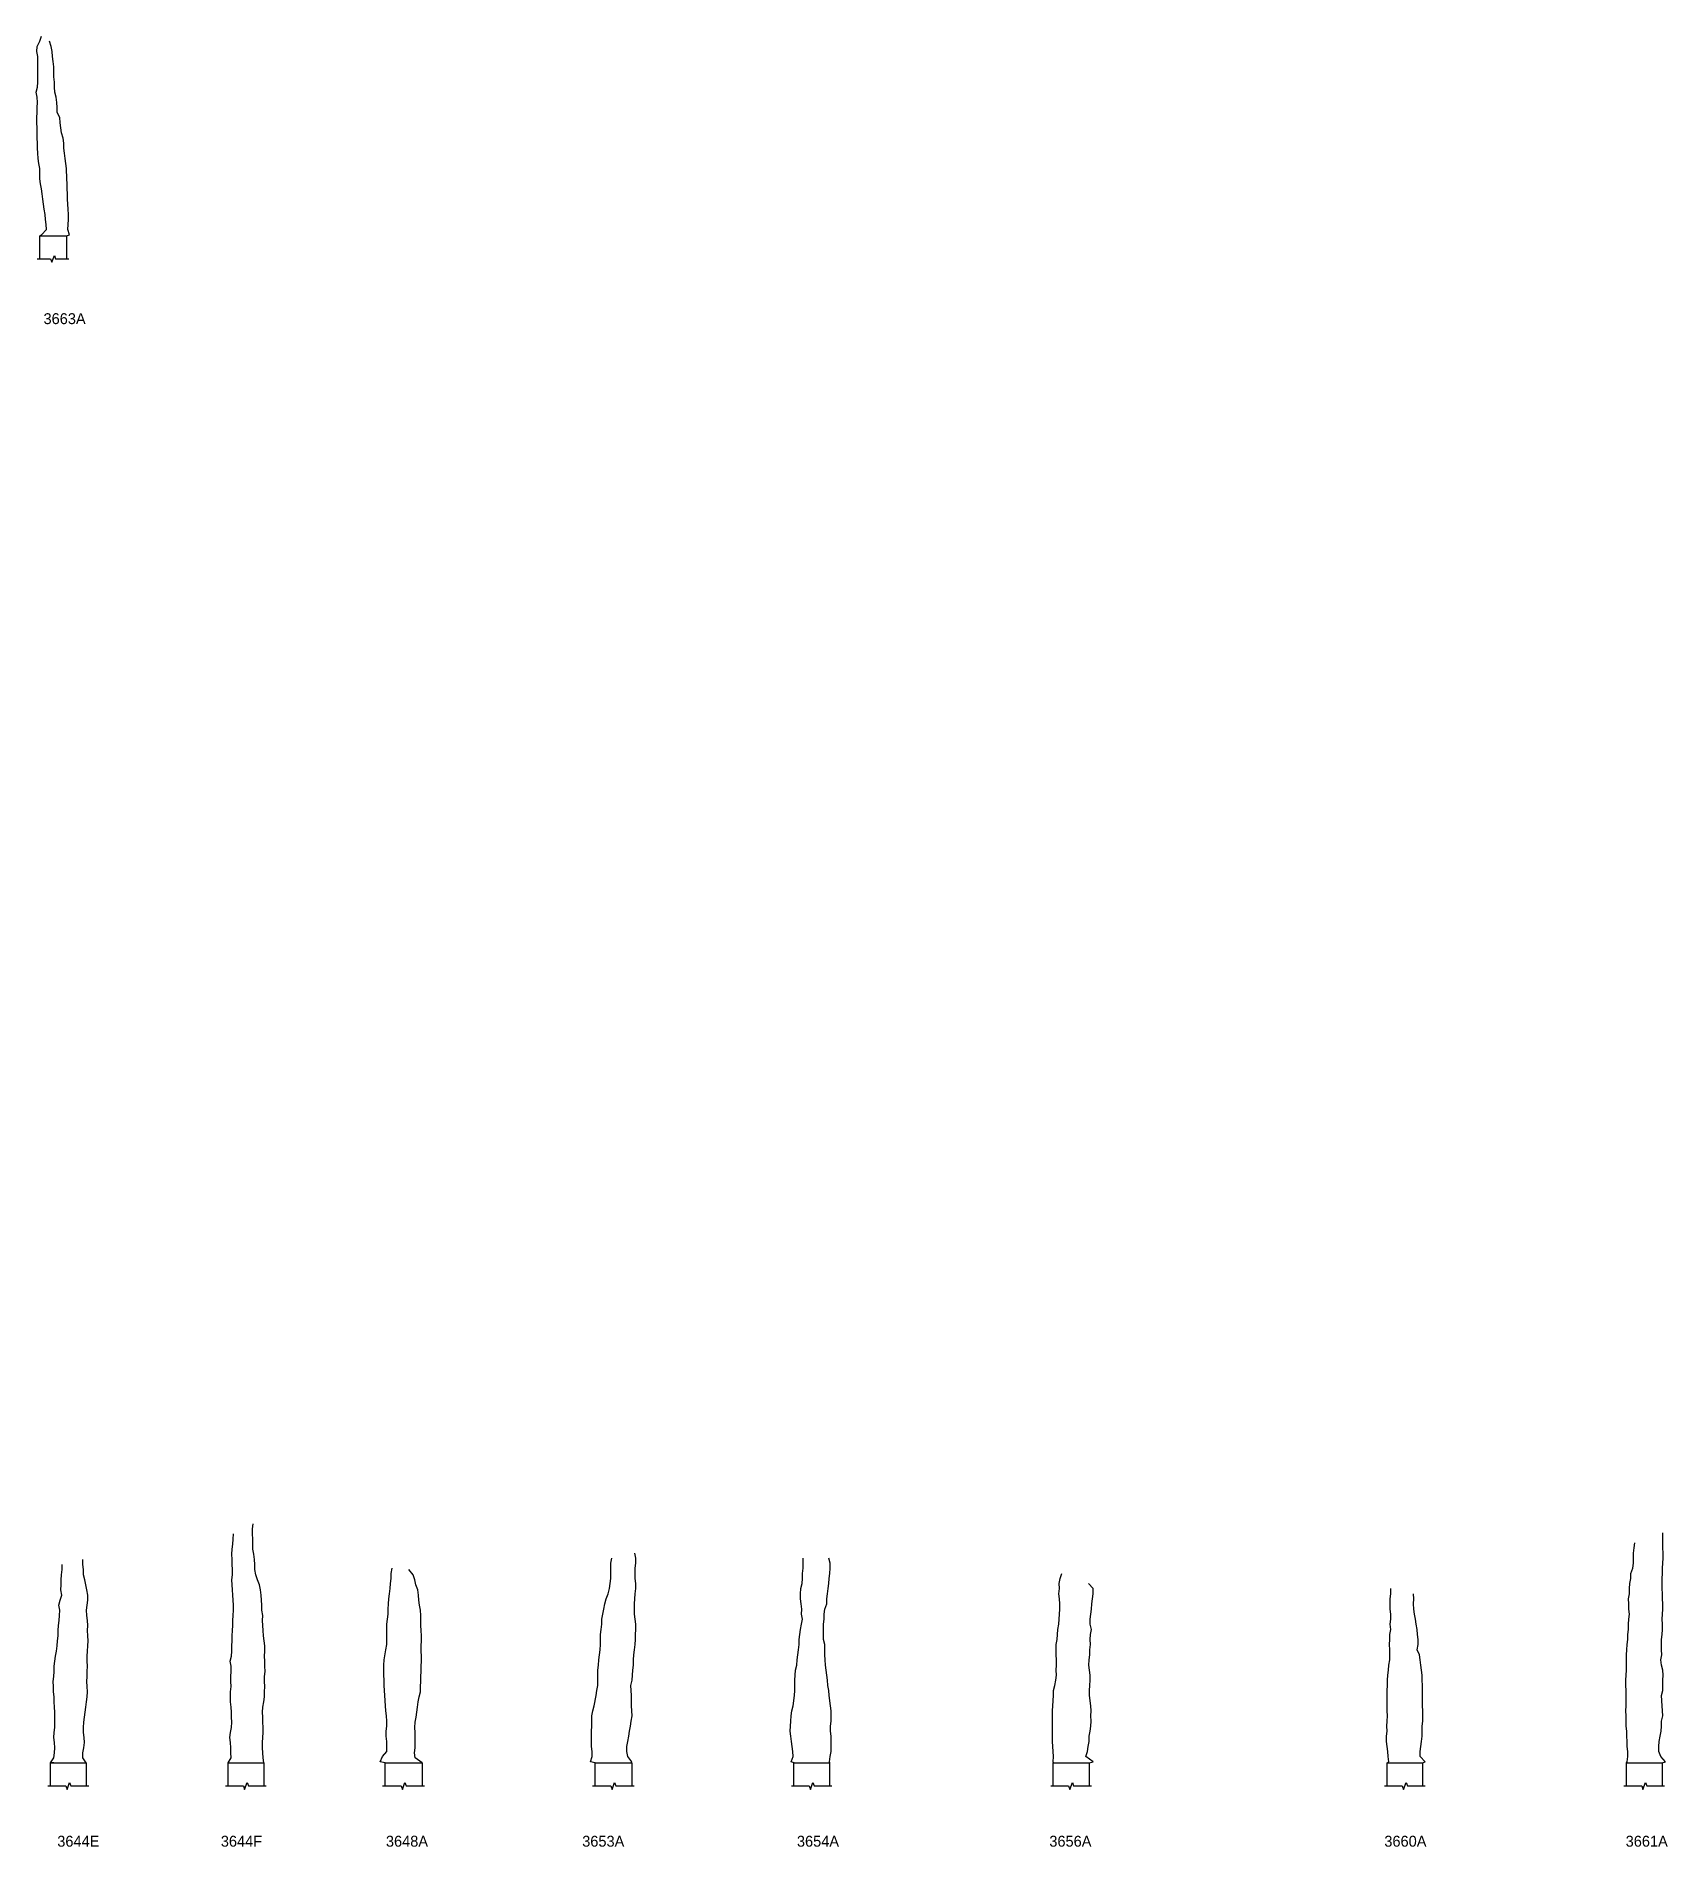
# Model space of a CAD drawing. Header units: feet. Extents: x -751 to 5579, y -2804 to 465.
# Drawn here: x 4297 to 5579, y -1262 to 161 of the extents above; entities that cross this region are included whole.
import ezdxf

# ---------------------------------------------------------------- set-up
doc = ezdxf.new("R2010")
doc.units = ezdxf.units.FT
doc.header["$MEASUREMENT"] = 0
doc.layers.add('01_Code', color=2, linetype='Continuous')

msp = doc.modelspace()

# ---------------------------------------------------------------- texts
at = {"layer": '01_Code', "char_height": 8.56, "attachment_point": 1}
for s, insert in [('3663A', (4302.6, -56.7)), ('3644E', (4313.4, -1253.2)), ('3644F', (4441.9, -1253.2)), ('3648A', (4571.6, -1253.2)), ('3653A', (4725.8, -1253.2)), ('3654A', (4894.5, -1253.2)), ('3656A', (5092.8, -1253.2)), ('3660A', (5356, -1253.2)), ('3661A', (5545.6, -1253.2))]:
    msp.add_mtext_dynamic_manual_height_columns(s, width=37.062, gutter_width=1, heights=[0], dxfattribs=dict(at, insert=insert))

# ---------------------------------------------------------------- linework, layer by layer
at = {"layer": '01_Code'}
for points in [[(4299.6, 4), (4299.6, 4), (4300.9, 5), (4304.9, 9), (4304.6, 13), (4304.1, 17), (4303.9, 21), (4303.1, 25), (4302.6, 29), (4302.1, 33), (4301.6, 37), (4300.9, 41), (4300.1, 45), (4299.6, 49), (4299.6, 57), (4298.9, 61), (4298.4, 65), (4298.1, 69), (4297.9, 73), (4297.9, 77), (4297.6, 81), (4297.6, 85), (4297.6, 89), (4297.4, 93), (4297.4, 97), (4297.6, 101), (4297.6, 105), (4297.9, 109), (4297.6, 113), (4296.9, 117), (4297.9, 121), (4298.1, 125), (4298.1, 129), (4298.1, 133), (4298.1, 137), (4298.1, 141), (4298.1, 145), (4297.4, 149), (4297.6, 153), (4299.6, 157), (4300.9, 161)], [(4320.6, 4), (4320.6, 4), (4322.9, 5), (4321.6, 9), (4321.9, 13), (4322.1, 17), (4322.1, 21), (4321.9, 25), (4321.6, 29), (4321.4, 33), (4321.4, 37), (4321.3, 41), (4321.1, 45), (4320.8, 49), (4320.6, 57), (4320.1, 61), (4319.6, 65), (4319.1, 69), (4318.6, 73), (4318.6, 77), (4318.1, 81), (4316.8, 85), (4316.3, 89), (4315.6, 93), (4315.3, 97), (4313.3, 101), (4313.3, 105), (4313.1, 109), (4312.6, 113), (4311.6, 117), (4311.1, 121), (4311.1, 125), (4310.8, 129), (4310.6, 133), (4310.6, 137), (4310.3, 141), (4309.6, 145), (4309.3, 149), (4308.6, 153), (4307.3, 157)], [(4475.6, -1196), (4475.6, -1196), (4475.2, -1192), (4475, -1188), (4474.7, -1184), (4474.7, -1180), (4475, -1176), (4475.1, -1172), (4475.1, -1168), (4474.9, -1164), (4474.9, -1160), (4474.7, -1156), (4475, -1152), (4475.6, -1148), (4476.1, -1144), (4476.2, -1140), (4476.5, -1136), (4476.3, -1132), (4476.3, -1128), (4476.7, -1124), (4476.6, -1120), (4476.6, -1116), (4476.2, -1112), (4476.6, -1108), (4476.5, -1104), (4476, -1100), (4475.3, -1096), (4475.1, -1092), (4475, -1088), (4474.6, -1084), (4474.8, -1080), (4474.2, -1076), (4474.1, -1072), (4473.8, -1068), (4473.5, -1064), (4473.1, -1060), (4472.2, -1056), (4470.7, -1052), (4469.3, -1048), (4468.7, -1044), (4468.6, -1040), (4468.3, -1036), (4467.8, -1032), (4467.1, -1028), (4467.1, -1024), (4467, -1020), (4466.7, -1016), (4466.8, -1012), (4467.2, -1008)], [(4447.6, -1196), (4447.6, -1196), (4449.9, -1192), (4449.7, -1188), (4449.7, -1184), (4449.6, -1180), (4449.1, -1176), (4449.5, -1172), (4450.2, -1168), (4450.5, -1164), (4450.4, -1160), (4450.2, -1156), (4449.9, -1152), (4449.6, -1148), (4449.6, -1144), (4449.6, -1140), (4449.9, -1136), (4449.8, -1132), (4449.8, -1128), (4449.9, -1124), (4450, -1120), (4449.3, -1116), (4450.4, -1112), (4450.5, -1108), (4450.6, -1104), (4450.9, -1100), (4450.8, -1096), (4451.1, -1092), (4451.4, -1088), (4451.4, -1084), (4451.6, -1080), (4451.9, -1076), (4451.9, -1072), (4451.5, -1068), (4451.4, -1064), (4451, -1060), (4450.8, -1056), (4450.6, -1052), (4451, -1048), (4451, -1044), (4450.8, -1040), (4450.8, -1036), (4450.6, -1032), (4450.8, -1028), (4451.3, -1024), (4451.5, -1020), (4451.9, -1016)], [(5546.1, -1196), (5546.2, -1196), (5546.8, -1195), (5547.3, -1191), (5547.2, -1187), (5546.7, -1183), (5546.7, -1179), (5546.5, -1175), (5546.4, -1171), (5546, -1167), (5546, -1163), (5545.9, -1159), (5545.8, -1155), (5546, -1151), (5546, -1143), (5545.9, -1139), (5545.8, -1135), (5545.7, -1131), (5545.9, -1127), (5546.2, -1123), (5546.2, -1119), (5546.2, -1115), (5546.2, -1111), (5546.5, -1107), (5546.9, -1103), (5547.2, -1099), (5547.3, -1095), (5547.7, -1091), (5547.8, -1087), (5548.2, -1083), (5548.7, -1079), (5548.2, -1075), (5548, -1071), (5547.9, -1067), (5548.7, -1063), (5548.7, -1059), (5548.9, -1055), (5549.7, -1051), (5549.7, -1047), (5551.2, -1043), (5551.7, -1039), (5551.7, -1035), (5551.8, -1031), (5552.2, -1027), (5552.7, -1023)], [(5574.2, -1196), (5574.2, -1196), (5576.9, -1195), (5573.3, -1191), (5571.7, -1187), (5571.7, -1183), (5571.9, -1179), (5572.7, -1175), (5573.4, -1171), (5573.7, -1167), (5573.8, -1163), (5574.7, -1159), (5574.5, -1155), (5574.3, -1151), (5573.8, -1143), (5574.9, -1139), (5574.7, -1135), (5574.9, -1131), (5575, -1127), (5574.7, -1123), (5573.7, -1119), (5573.3, -1115), (5574, -1111), (5573.8, -1107), (5573.8, -1103), (5573.8, -1099), (5574.3, -1095), (5574.4, -1091), (5574.4, -1087), (5574.2, -1083), (5574.4, -1079), (5574.8, -1075), (5574.7, -1071), (5574.5, -1067), (5574.5, -1063), (5574.2, -1059), (5574.2, -1055), (5574.3, -1051), (5574.5, -1047), (5574.5, -1043), (5574.8, -1039), (5575, -1035), (5575, -1031), (5574.7, -1027), (5574.7, -1023), (5574.7, -1019), (5574.8, -1015)], [(4336.2, -1196), (4336.1, -1196), (4333.4, -1192), (4333.6, -1188), (4334.4, -1184), (4334.9, -1180), (4334.6, -1176), (4334.1, -1172), (4333.9, -1168), (4334.4, -1164), (4334.9, -1160), (4335.4, -1156), (4335.9, -1152), (4336.4, -1148), (4336.9, -1144), (4337.1, -1140), (4336.9, -1136), (4336.6, -1132), (4336.9, -1128), (4336.9, -1124), (4337.1, -1120), (4336.9, -1116), (4336.9, -1112), (4337.1, -1108), (4337.4, -1104), (4337.6, -1100), (4337.4, -1096), (4337.1, -1092), (4337.4, -1088), (4337.1, -1084), (4336.6, -1080), (4336.4, -1076), (4336.9, -1072), (4337.4, -1068), (4337.4, -1064), (4336.6, -1060), (4335.9, -1056), (4335.1, -1052), (4333.9, -1048), (4333.9, -1044), (4333.6, -1040), (4333.4, -1036)], [(4735.9, -1196), (4736, -1196), (4732.2, -1195), (4733.7, -1191), (4733.7, -1187), (4733.2, -1183), (4733, -1179), (4733, -1175), (4733.2, -1171), (4733.5, -1167), (4733.5, -1163), (4733.5, -1159), (4734.2, -1155), (4735.2, -1151), (4736.7, -1143), (4737.2, -1139), (4738.2, -1135), (4738.2, -1131), (4738.2, -1127), (4738.2, -1123), (4738.5, -1119), (4739, -1115), (4739.5, -1111), (4740, -1107), (4740.2, -1103), (4740.2, -1099), (4740.2, -1095), (4740.7, -1091), (4741.2, -1087), (4741.2, -1083), (4742, -1079), (4742.7, -1075), (4743.5, -1071), (4744.7, -1067), (4746.2, -1063), (4747.2, -1059), (4747.7, -1055), (4748.2, -1051), (4748.2, -1047), (4748.2, -1043), (4748.2, -1039), (4749.2, -1035)], [(4764, -1196), (4764, -1196), (4764.7, -1195), (4761.7, -1191), (4761, -1187), (4761, -1183), (4761.7, -1179), (4762.5, -1175), (4763, -1171), (4763.7, -1167), (4764.2, -1163), (4765, -1159), (4764.7, -1155), (4764.5, -1151), (4764.5, -1143), (4764.2, -1139), (4764, -1135), (4765, -1131), (4765.2, -1127), (4765.7, -1123), (4766, -1119), (4766.2, -1115), (4766.5, -1111), (4767, -1107), (4767.5, -1103), (4767.7, -1099), (4767.7, -1095), (4768, -1091), (4768, -1087), (4767.5, -1083), (4767, -1079), (4767, -1075), (4767, -1071), (4767.2, -1067), (4767.5, -1063), (4768, -1059), (4768, -1055), (4767.5, -1051), (4767.5, -1047), (4767.5, -1043), (4768, -1039), (4768, -1035), (4767.2, -1031)], [(4892.2, -1196), (4892.3, -1196), (4890, -1195), (4891.5, -1191), (4891.3, -1187), (4890.8, -1183), (4890.3, -1179), (4889.8, -1175), (4889.3, -1171), (4889.5, -1167), (4889.8, -1163), (4890, -1159), (4890.5, -1155), (4891.5, -1151), (4892.5, -1143), (4892.8, -1139), (4892.8, -1135), (4892.8, -1131), (4893, -1127), (4893.5, -1123), (4894.3, -1119), (4894.8, -1115), (4895.3, -1111), (4895.8, -1107), (4896.3, -1103), (4896.3, -1099), (4896.8, -1095), (4897.3, -1091), (4898, -1087), (4899, -1083), (4898, -1079), (4898.3, -1075), (4897.8, -1071), (4897.3, -1067), (4897.3, -1063), (4897.5, -1059), (4898.5, -1055), (4898.8, -1051), (4899, -1047), (4899.3, -1043), (4899.5, -1039), (4899.3, -1035)], [(4920.3, -1196), (4920.3, -1196), (4920, -1195), (4920.5, -1191), (4921.3, -1187), (4921.5, -1183), (4921.5, -1179), (4921.5, -1175), (4920.8, -1171), (4921, -1167), (4921.5, -1163), (4921.5, -1159), (4921.3, -1155), (4920.8, -1151), (4919.8, -1143), (4919.5, -1139), (4918.8, -1135), (4918.5, -1131), (4918, -1127), (4917.5, -1123), (4917, -1119), (4916.8, -1115), (4916.5, -1111), (4916.5, -1107), (4916.5, -1103), (4915.5, -1099), (4915.5, -1095), (4915.5, -1091), (4915.5, -1087), (4915.8, -1083), (4916, -1079), (4916.5, -1075), (4918, -1071), (4918, -1067), (4918.5, -1063), (4919, -1059), (4919.5, -1055), (4919.8, -1051), (4920.3, -1047), (4920.5, -1043), (4920.5, -1039), (4919.5, -1035)], [(4310.6, -1196), (4308.1, -1196), (4310.7, -1192), (4311.2, -1188), (4311.4, -1184), (4311.2, -1180), (4310.7, -1176), (4310.9, -1172), (4311.4, -1168), (4311.4, -1164), (4311.4, -1160), (4311.4, -1156), (4311.2, -1152), (4310.9, -1148), (4310.9, -1144), (4310.4, -1140), (4310.4, -1136), (4310.2, -1132), (4310.7, -1128), (4310.9, -1124), (4310.9, -1120), (4311.4, -1116), (4311.9, -1112), (4312.7, -1108), (4313.2, -1104), (4313.7, -1100), (4314.2, -1096), (4314.2, -1092), (4314.4, -1088), (4314.9, -1084), (4315.2, -1080), (4315.4, -1076), (4314.7, -1072), (4315.7, -1068), (4316.9, -1064), (4316.2, -1060), (4316.4, -1056), (4316.4, -1052), (4316.7, -1048), (4317.2, -1044), (4317.2, -1040)], [(4571, -1196), (4571, -1196), (4567, -1195), (4569, -1191), (4572.4, -1187), (4572.3, -1183), (4572.3, -1179), (4571.8, -1175), (4571.9, -1171), (4572.3, -1167), (4572.4, -1163), (4572, -1159), (4571.5, -1155), (4571.3, -1151), (4570.8, -1143), (4570.5, -1139), (4570.3, -1135), (4570.2, -1131), (4569.9, -1127), (4569.9, -1123), (4569.9, -1119), (4570.2, -1115), (4571.5, -1107), (4572.3, -1103), (4572.4, -1099), (4572.3, -1095), (4572.2, -1091), (4572.4, -1087), (4572.8, -1083), (4573.3, -1079), (4573.3, -1075), (4573.5, -1071), (4573.9, -1067), (4574.3, -1063), (4575, -1059), (4575.3, -1055), (4575.7, -1051), (4575.8, -1047), (4576.4, -1043)], [(4600, -1196), (4600, -1196), (4594.5, -1192), (4594, -1188), (4594.5, -1184), (4594.5, -1180), (4594.5, -1176), (4594.5, -1172), (4594.4, -1168), (4594.7, -1164), (4595.3, -1160), (4595.8, -1156), (4596.3, -1152), (4597, -1148), (4597.8, -1144), (4598.7, -1140), (4598.8, -1136), (4598.9, -1132), (4598.9, -1128), (4599.2, -1124), (4599.4, -1120), (4599.5, -1116), (4599.5, -1112), (4599.3, -1108), (4599.3, -1104), (4599.5, -1100), (4599.6, -1096), (4599.4, -1092), (4599, -1088), (4598.9, -1084), (4598.9, -1080), (4598.7, -1076), (4598, -1072), (4597.4, -1068), (4597.1, -1064), (4596.6, -1060), (4595.1, -1056), (4594.3, -1052), (4593.1, -1048), (4589.6, -1044)], [(5095.9, -1196), (5096, -1196), (5095.8, -1195), (5096, -1191), (5095.8, -1187), (5095.6, -1183), (5095.4, -1179), (5095.3, -1175), (5095.3, -1171), (5095.2, -1167), (5095.2, -1163), (5095.2, -1159), (5095.2, -1155), (5095.6, -1151), (5096.1, -1143), (5096.2, -1139), (5097.1, -1135), (5098, -1131), (5098.5, -1127), (5098.3, -1123), (5098.5, -1119), (5098.5, -1115), (5098.3, -1111), (5098.3, -1107), (5098.3, -1103), (5099, -1099), (5099.3, -1095), (5099.5, -1091), (5100.3, -1087), (5100.6, -1083), (5100.8, -1079), (5101.1, -1075), (5101.1, -1071), (5100.7, -1067), (5100.2, -1063), (5100.7, -1059), (5100.5, -1055), (5101.3, -1051), (5102.5, -1047)], [(5124, -1196), (5124, -1196), (5127.3, -1195), (5121.5, -1191), (5122.7, -1187), (5123.3, -1183), (5124, -1179), (5124.2, -1175), (5124.8, -1171), (5125.3, -1167), (5125.6, -1163), (5125.5, -1159), (5125.6, -1155), (5125.5, -1151), (5124.3, -1143), (5124.3, -1139), (5124.5, -1135), (5125, -1131), (5124.8, -1127), (5124.3, -1123), (5123.8, -1119), (5124.1, -1115), (5124.5, -1111), (5124.6, -1107), (5125.1, -1103), (5125, -1099), (5125.1, -1095), (5126, -1091), (5125, -1087), (5125, -1083), (5125.3, -1079), (5126, -1075), (5126.3, -1071), (5126.7, -1067), (5127.2, -1063), (5127.3, -1059), (5123.5, -1055)], [(5358.1, -1196), (5358.1, -1196), (5359.5, -1195), (5359, -1191), (5358.7, -1187), (5358.2, -1183), (5357.8, -1179), (5357.8, -1175), (5358.1, -1171), (5358, -1167), (5358.1, -1163), (5358.5, -1159), (5358.3, -1155), (5358.2, -1151), (5358.1, -1143), (5358.3, -1139), (5358.5, -1135), (5358.6, -1131), (5358.7, -1127), (5359.2, -1123), (5359.5, -1119), (5360.2, -1115), (5360.3, -1111), (5360.2, -1107), (5360.1, -1103), (5360.2, -1099), (5360.3, -1095), (5361.2, -1091), (5360.5, -1087), (5361.1, -1083), (5361, -1079), (5360.7, -1075), (5360.6, -1071), (5360.7, -1067), (5361, -1063), (5361.2, -1059)], [(5386.1, -1196), (5386.1, -1196), (5388, -1195), (5384.1, -1191), (5384.1, -1187), (5384.7, -1183), (5385.2, -1179), (5385.6, -1175), (5385.8, -1171), (5385.7, -1167), (5386.2, -1163), (5386.2, -1159), (5386.2, -1155), (5386.1, -1151), (5386.1, -1143), (5386.1, -1139), (5386, -1135), (5385.8, -1131), (5385.7, -1127), (5385.2, -1123), (5384.7, -1119), (5384.1, -1115), (5383.5, -1111), (5381.8, -1107), (5382.6, -1103), (5382.5, -1099), (5382.1, -1095), (5381.7, -1091), (5381.1, -1087), (5380.6, -1083), (5379.7, -1079), (5379.1, -1075), (5378.8, -1071), (5379.1, -1067), (5378.8, -1063)]]:
    msp.add_lwpolyline(points, dxfattribs=at)
at = {"layer": '01_Code', "color": 1}
for points in [[(4299.6, -14), (4299.6, 4), (4320.6, 4), (4320.6, -14)], [(4308.1, -1214), (4308.1, -1196), (4336.1, -1196), (4336.1, -1214)], [(4447.6, -1214), (4447.6, -1196), (4475.6, -1196), (4475.6, -1214)], [(4571, -1214), (4571, -1196), (4600, -1196), (4600, -1214)], [(4736, -1214), (4736, -1196), (4764.7, -1196), (4764.7, -1214)], [(4892.2, -1214), (4892.2, -1196), (4920, -1196), (4920, -1214)], [(5095.9, -1214), (5095.9, -1196), (5124, -1196), (5124, -1214)], [(5358.1, -1214), (5358.1, -1196), (5386.1, -1196), (5386.1, -1214)], [(5546.2, -1214), (5546.2, -1196), (5574.2, -1196), (5574.2, -1214)]]:
    msp.add_lwpolyline(points, dxfattribs=at)
at = {"layer": '01_Code', "color": 1, "linetype": 'Continuous'}
for points in [[(4297.6, -14), (4308.1, -14), (4309.1, -16.7), (4311.1, -11.3), (4312.1, -14), (4322.6, -14)], [(4306.1, -1214), (4320.1, -1214), (4321.1, -1216.7), (4323.1, -1211.3), (4324.1, -1214), (4338.1, -1214)], [(4445.6, -1214), (4459.6, -1214), (4460.6, -1216.7), (4462.6, -1211.3), (4463.6, -1214), (4477.6, -1214)], [(4569, -1214), (4583.5, -1214), (4584.5, -1216.7), (4586.5, -1211.3), (4587.5, -1214), (4602, -1214)], [(4734, -1214), (4748.3, -1214), (4749.3, -1216.7), (4751.3, -1211.3), (4752.3, -1214), (4766.7, -1214)], [(4890.2, -1214), (4904.1, -1214), (4905.1, -1216.7), (4907.1, -1211.3), (4908.1, -1214), (4922, -1214)], [(5093.9, -1214), (5107.9, -1214), (5108.9, -1216.7), (5110.9, -1211.3), (5111.9, -1214), (5126, -1214)], [(5356.1, -1214), (5370.1, -1214), (5371.1, -1216.7), (5373.1, -1211.3), (5374.1, -1214), (5388.1, -1214)], [(5544.2, -1214), (5558.2, -1214), (5559.2, -1216.7), (5561.2, -1211.3), (5562.2, -1214), (5576.2, -1214)]]:
    msp.add_lwpolyline(points, dxfattribs=at)

msp.set_redraw_order([(e.dxf.handle, doc.entitydb.next_handle()) for e in msp.query("TEXT MTEXT ATTDEF DIMENSION ARC_DIMENSION")])  # texts and dimensions are drawn at this point

doc.saveas('drawing.dxf')
